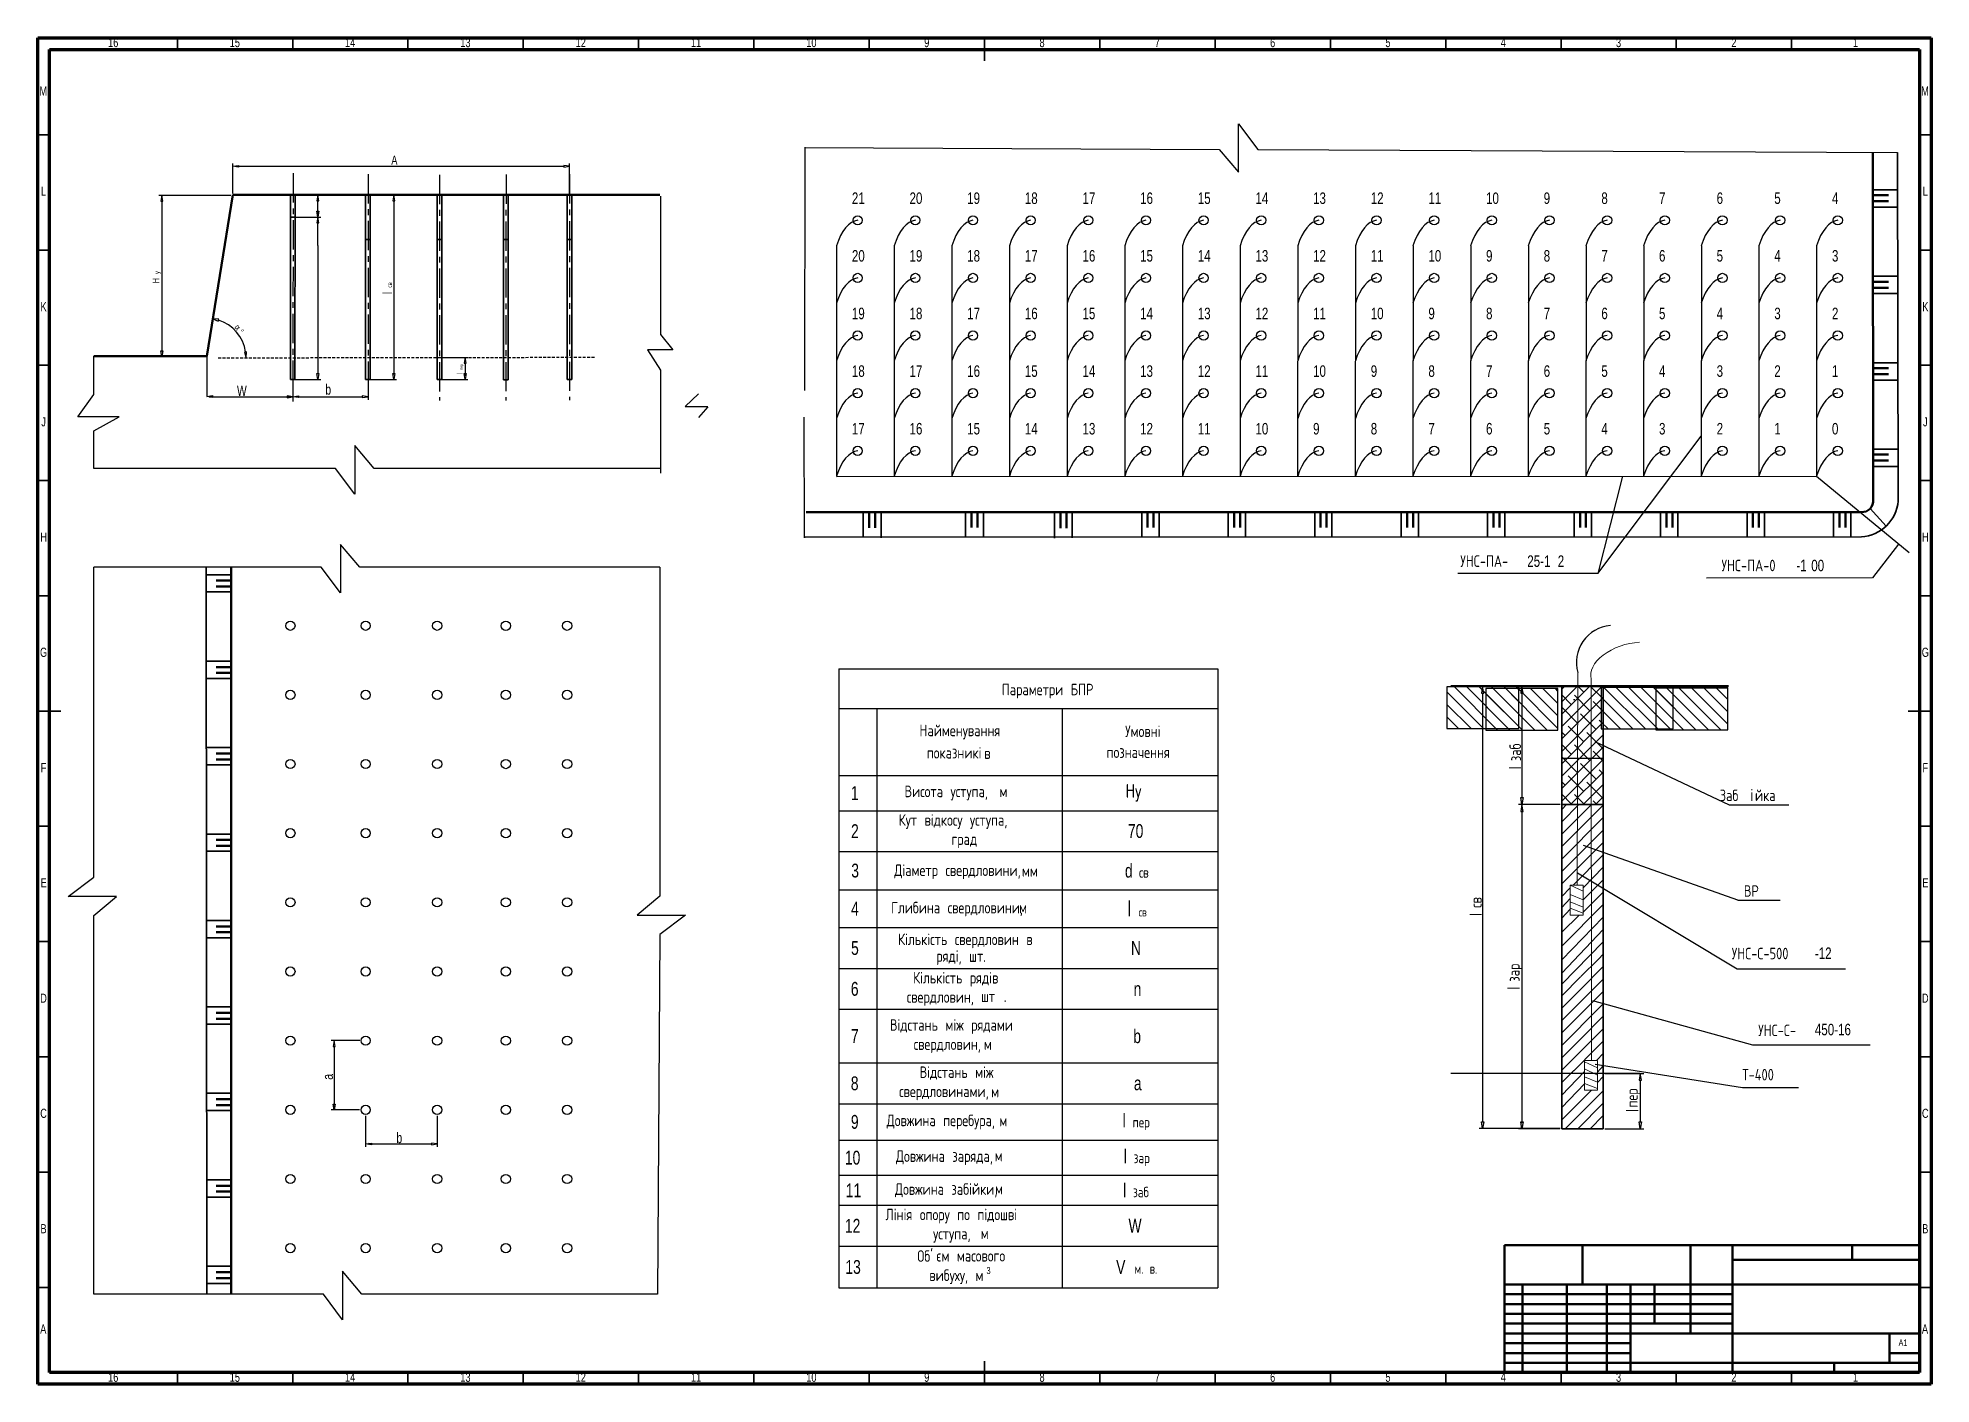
# Model space of a CAD drawing. Header units: millimetres. Extents: x 15 to 836, y 5 to 589.
import ezdxf

# ---------------------------------------------------------------- set-up
doc = ezdxf.new("R2010")
doc.units = ezdxf.units.MM
doc.linetypes.add('CENTERX2', pattern=[20.32, 12.7, -2.54, 2.54, -2.54])
doc.linetypes.add('HIDDEN', pattern=[1.905, 1.27, -0.635])
doc.layers.add('FORMAT', color=7, linetype='Continuous')
doc.layers.add('SLD-0', color=179, linetype='Continuous')
doc.styles.add('SLDTEXTSTYLE0', font='TXT', dxfattribs={"width": 0.75, "bigfont": 'bigfont'})
doc.styles.add('SLDTEXTSTYLE1', font='TXT', dxfattribs={"width": 0.75})
doc.styles.add('SLDTEXTSTYLE2', font='TXT', dxfattribs={"width": 0.7, "bigfont": 'bigfont'})
pattern_1 = [(135, (273.165, 11.5516), (-2.694077, -2.694077), [])]
pattern_2 = [(45, (273.1648, 11.5516), (-2.245064, 2.245064), [])]

msp = doc.modelspace()

# ---------------------------------------------------------------- texts
at = {"layer": 'FORMAT', "color": 7, "linetype": 'Continuous', "lineweight": 0, "style": 'SLDTEXTSTYLE1'}
for s, insert, char_height, attachment_point in [('16', (47.67, 588.98), 3.969, 2), ('15', (100.42, 588.98), 3.969, 2), ('14', (150.42, 588.98), 3.969, 2), ('13', (200.42, 588.98), 3.969, 2), ('12', (250.42, 588.98), 3.969, 2), ('11', (300.42, 588.98), 3.969, 2), ('10', (350.42, 588.98), 3.969, 2), ('9', (400.46, 588.98), 3.97, 2), ('8', (450.46, 588.98), 3.97, 2), ('7', (500.46, 588.98), 3.97, 2), ('6', (550.46, 588.98), 3.97, 2), ('5', (600.46, 588.98), 3.97, 2), ('4', (650.46, 588.98), 3.97, 2), ('3', (700.46, 588.98), 3.97, 2), ('2', (750.46, 588.98), 3.97, 2), ('1', (803.21, 588.98), 3.97, 2), ('M', (17.36, 567.98), 3.97, 2), ('M', (833.36, 567.98), 3.97, 2), ('L', (17.45, 524.48), 3.97, 2), ('L', (833.45, 524.48), 3.97, 2), ('K', (17.49, 474.42), 3.97, 2), ('K', (833.49, 474.42), 3.97, 2), ('J', (17.47, 424.48), 3.97, 2), ('J', (833.47, 424.48), 3.97, 2), ('H', (17.49, 374.42), 3.97, 2), ('H', (833.49, 374.42), 3.97, 2), ('G', (17.49, 324.48), 3.97, 2), ('G', (833.49, 324.48), 3.97, 2), ('F', (17.46, 274.42), 3.97, 2), ('F', (833.46, 274.42), 3.97, 2), ('E', (17.51, 224.48), 3.97, 2), ('E', (833.51, 224.48), 3.97, 2), ('D', (17.45, 174.42), 3.97, 2), ('D', (833.45, 174.42), 3.97, 2), ('C', (17.46, 124.48), 3.97, 2), ('C', (833.46, 124.48), 3.97, 2), ('B', (17.47, 74.42), 3.97, 2), ('B', (833.47, 74.42), 3.97, 2), ('A', (17.34, 30.92), 3.97, 2), ('A', (833.34, 30.92), 3.97, 2), ('A1', (821.87, 24.41), 2.91, 1), ('16', (47.67, 9.98), 3.969, 2), ('15', (100.42, 9.98), 3.969, 2), ('14', (150.42, 9.98), 3.969, 2), ('13', (200.42, 9.98), 3.969, 2), ('12', (250.42, 9.98), 3.969, 2), ('11', (300.42, 9.98), 3.969, 2), ('10', (350.42, 9.98), 3.969, 2), ('9', (400.46, 9.98), 3.97, 2), ('8', (450.46, 9.98), 3.97, 2), ('7', (500.46, 9.98), 3.97, 2), ('6', (550.46, 9.98), 3.97, 2), ('5', (600.46, 9.98), 3.97, 2), ('4', (650.46, 9.98), 3.97, 2), ('3', (700.46, 9.98), 3.97, 2), ('2', (750.46, 9.98), 3.97, 2), ('1', (803.21, 9.98), 3.97, 2)]:
    msp.add_mtext(s, dxfattribs=dict(at, insert=insert, char_height=char_height, attachment_point=attachment_point))
at = {"layer": 'FORMAT', "attachment_point": 1}
for s, insert, char_height, style in [('A', (168.26, 537.97), 4, 'SLDTEXTSTYLE1'), ('21', (367.99, 521.98), 5, 'SLDTEXTSTYLE1'), ('20', (392.99, 521.98), 5, 'SLDTEXTSTYLE1'), ('19', (417.99, 521.98), 5, 'SLDTEXTSTYLE1'), ('18', (442.99, 521.98), 5, 'SLDTEXTSTYLE1'), ('17', (467.99, 521.98), 5, 'SLDTEXTSTYLE1'), ('16', (492.99, 521.98), 5, 'SLDTEXTSTYLE1'), ('15', (517.99, 521.98), 5, 'SLDTEXTSTYLE1'), ('14', (542.99, 521.98), 5, 'SLDTEXTSTYLE1'), ('13', (567.99, 521.98), 5, 'SLDTEXTSTYLE1'), ('12', (592.99, 521.98), 5, 'SLDTEXTSTYLE1'), ('11', (617.99, 521.98), 5, 'SLDTEXTSTYLE1'), ('10', (642.99, 521.98), 5, 'SLDTEXTSTYLE1'), ('9', (667.99, 521.98), 5, 'SLDTEXTSTYLE1'), ('8', (692.99, 521.98), 5, 'SLDTEXTSTYLE1'), ('7', (717.99, 521.98), 5, 'SLDTEXTSTYLE1'), ('6', (742.99, 521.98), 5, 'SLDTEXTSTYLE1'), ('5', (767.99, 521.98), 5, 'SLDTEXTSTYLE1'), ('4', (792.99, 521.98), 5, 'SLDTEXTSTYLE1'), ('20', (367.99, 496.98), 5, 'SLDTEXTSTYLE1'), ('19', (392.99, 496.98), 5, 'SLDTEXTSTYLE1'), ('18', (417.99, 496.98), 5, 'SLDTEXTSTYLE1'), ('17', (442.99, 496.98), 5, 'SLDTEXTSTYLE1'), ('16', (467.99, 496.98), 5, 'SLDTEXTSTYLE1'), ('15', (492.99, 496.98), 5, 'SLDTEXTSTYLE1'), ('14', (517.99, 496.98), 5, 'SLDTEXTSTYLE1'), ('13', (542.99, 496.98), 5, 'SLDTEXTSTYLE1'), ('12', (567.99, 496.98), 5, 'SLDTEXTSTYLE1'), ('11', (592.99, 496.98), 5, 'SLDTEXTSTYLE1'), ('10', (617.99, 496.98), 5, 'SLDTEXTSTYLE1'), ('9', (642.99, 496.98), 5, 'SLDTEXTSTYLE1'), ('8', (667.99, 496.98), 5, 'SLDTEXTSTYLE1'), ('7', (692.99, 496.98), 5, 'SLDTEXTSTYLE1'), ('6', (717.99, 496.98), 5, 'SLDTEXTSTYLE1'), ('5', (742.99, 496.98), 5, 'SLDTEXTSTYLE1'), ('4', (767.99, 496.98), 5, 'SLDTEXTSTYLE1'), ('3', (792.99, 496.98), 5, 'SLDTEXTSTYLE1'), ('19', (367.99, 471.98), 5, 'SLDTEXTSTYLE1'), ('18', (392.99, 471.98), 5, 'SLDTEXTSTYLE1'), ('17', (417.99, 471.98), 5, 'SLDTEXTSTYLE1'), ('16', (442.99, 471.98), 5, 'SLDTEXTSTYLE1'), ('15', (467.99, 471.98), 5, 'SLDTEXTSTYLE1'), ('14', (492.99, 471.98), 5, 'SLDTEXTSTYLE1'), ('13', (517.99, 471.98), 5, 'SLDTEXTSTYLE1'), ('12', (542.99, 471.98), 5, 'SLDTEXTSTYLE1'), ('11', (567.99, 471.98), 5, 'SLDTEXTSTYLE1'), ('10', (592.99, 471.98), 5, 'SLDTEXTSTYLE1'), ('9', (617.99, 471.98), 5, 'SLDTEXTSTYLE1'), ('8', (642.99, 471.98), 5, 'SLDTEXTSTYLE1'), ('7', (667.99, 471.98), 5, 'SLDTEXTSTYLE1'), ('6', (692.99, 471.98), 5, 'SLDTEXTSTYLE1'), ('5', (717.99, 471.98), 5, 'SLDTEXTSTYLE1'), ('4', (742.99, 471.98), 5, 'SLDTEXTSTYLE1'), ('3', (767.99, 471.98), 5, 'SLDTEXTSTYLE1'), ('2', (792.99, 471.98), 5, 'SLDTEXTSTYLE1'), ('18', (367.99, 446.98), 5, 'SLDTEXTSTYLE1'), ('17', (392.99, 446.98), 5, 'SLDTEXTSTYLE1'), ('16', (417.99, 446.98), 5, 'SLDTEXTSTYLE1'), ('15', (442.99, 446.98), 5, 'SLDTEXTSTYLE1'), ('14', (467.99, 446.98), 5, 'SLDTEXTSTYLE1'), ('13', (492.99, 446.98), 5, 'SLDTEXTSTYLE1'), ('12', (517.99, 446.98), 5, 'SLDTEXTSTYLE1'), ('11', (542.99, 446.98), 5, 'SLDTEXTSTYLE1'), ('10', (567.99, 446.98), 5, 'SLDTEXTSTYLE1'), ('9', (592.99, 446.98), 5, 'SLDTEXTSTYLE1'), ('8', (617.99, 446.98), 5, 'SLDTEXTSTYLE1'), ('7', (642.99, 446.98), 5, 'SLDTEXTSTYLE1'), ('6', (667.99, 446.98), 5, 'SLDTEXTSTYLE1'), ('5', (692.99, 446.98), 5, 'SLDTEXTSTYLE1'), ('4', (717.99, 446.98), 5, 'SLDTEXTSTYLE1'), ('3', (742.99, 446.98), 5, 'SLDTEXTSTYLE1'), ('2', (767.99, 446.98), 5, 'SLDTEXTSTYLE1'), ('1', (792.99, 446.98), 5, 'SLDTEXTSTYLE1'), ('W', (101.32, 438.22), 4.5, 'SLDTEXTSTYLE1'), ('b', (139.64, 438.74), 4.5, 'SLDTEXTSTYLE1'), ('17', (367.99, 421.98), 5, 'SLDTEXTSTYLE1'), ('16', (392.99, 421.98), 5, 'SLDTEXTSTYLE1'), ('15', (417.99, 421.98), 5, 'SLDTEXTSTYLE1'), ('14', (442.99, 421.98), 5, 'SLDTEXTSTYLE1'), ('13', (467.99, 421.98), 5, 'SLDTEXTSTYLE1'), ('12', (492.99, 421.98), 5, 'SLDTEXTSTYLE1'), ('11', (517.99, 421.98), 5, 'SLDTEXTSTYLE1'), ('10', (542.99, 421.98), 5, 'SLDTEXTSTYLE1'), ('9', (567.99, 421.98), 5, 'SLDTEXTSTYLE1'), ('8', (592.99, 421.98), 5, 'SLDTEXTSTYLE1'), ('7', (617.99, 421.98), 5, 'SLDTEXTSTYLE1'), ('6', (642.99, 421.98), 5, 'SLDTEXTSTYLE1'), ('5', (667.99, 421.98), 5, 'SLDTEXTSTYLE1'), ('4', (692.99, 421.98), 5, 'SLDTEXTSTYLE1'), ('3', (717.99, 421.98), 5, 'SLDTEXTSTYLE1'), ('2', (742.99, 421.98), 5, 'SLDTEXTSTYLE1'), ('1', (767.99, 421.98), 5, 'SLDTEXTSTYLE1'), ('0', (792.99, 421.98), 5, 'SLDTEXTSTYLE1'), ('УНС-ПА-', (631.84, 364.53), 5, 'SLDTEXTSTYLE0'), ('25-1', (660.87, 364.53), 5, 'SLDTEXTSTYLE1'), ('2', (674.08, 364.53), 5, 'SLDTEXTSTYLE1'), ('УНС-ПА-0', (745.1, 362.64), 5, 'SLDTEXTSTYLE0'), ('-1', (777.58, 362.64), 5, 'SLDTEXTSTYLE1'), ('00', (784.02, 362.64), 5, 'SLDTEXTSTYLE1'), ('Параметри БПР', (432.98, 308.84), 5, 'SLDTEXTSTYLE0'), ('Найменування', (397.29, 291.06), 5, 'SLDTEXTSTYLE0'), ('Умовнi', (486.49, 290.73), 5, 'SLDTEXTSTYLE0'), ('показникi', (400.45, 281.4), 5, 'SLDTEXTSTYLE0'), ('позначення', (478.44, 281.64), 5, 'SLDTEXTSTYLE0'), ('1', (367.55, 264.4), 6, 'SLDTEXTSTYLE1'), ('Висота уступа,', (390.82, 264.64), 5, 'SLDTEXTSTYLE0'), ('м', (431.99, 264.64), 5, 'SLDTEXTSTYLE0'), ('Ну', (486.67, 265.35), 6, 'SLDTEXTSTYLE0'), ('Заб', (744.33, 262.93), 5, 'SLDTEXTSTYLE0'), ('i', (757.71, 262.93), 5, 'SLDTEXTSTYLE1'), ('йка', (759.6, 262.93), 5, 'SLDTEXTSTYLE0'), ('2', (367.62, 247.89), 6, 'SLDTEXTSTYLE1'), ('Кут вiдкосу уступа,', (388.3, 252.25), 5, 'SLDTEXTSTYLE0'), ('70', (487.7, 247.95), 6, 'SLDTEXTSTYLE1'), ('град', (411.16, 243.92), 5, 'SLDTEXTSTYLE0'), ('3', (367.73, 230.8), 6, 'SLDTEXTSTYLE1'), ('Дiаметр свердловини,', (386.34, 230.44), 5, 'SLDTEXTSTYLE0'), ('d', (486.4, 230.74), 6, 'SLDTEXTSTYLE1'), ('мм', (441.74, 230.15), 5, 'SLDTEXTSTYLE0'), ('св', (492.5, 229.24), 4.5, 'SLDTEXTSTYLE0'), ('4', (367.62, 214.25), 6, 'SLDTEXTSTYLE1'), ('Глибина свердловини,', (385.03, 214.22), 5, 'SLDTEXTSTYLE0'), ('l', (487.58, 214.56), 6.67, 'SLDTEXTSTYLE1'), ('ВР', (754.79, 221.42), 5, 'SLDTEXTSTYLE0'), ('м', (440.49, 214.26), 5, 'SLDTEXTSTYLE0'), ('св', (492.34, 211.65), 3.749, 'SLDTEXTSTYLE0'), ('5', (367.64, 197.22), 6, 'SLDTEXTSTYLE1'), ('Кількість свердловин в', (388.03, 200.47), 5, 'SLDTEXTSTYLE0'), ('N', (489, 197.21), 6, 'SLDTEXTSTYLE1'), ('ряді, шт.', (404.61, 193.19), 5, 'SLDTEXTSTYLE0'), ('УНС-С-500', (749.54, 194.31), 5, 'SLDTEXTSTYLE0'), ('-12', (785.58, 194.43), 5, 'SLDTEXTSTYLE1'), ('Кiлькiсть рядiв', (394.56, 183.8), 5, 'SLDTEXTSTYLE0'), ('6', (367.53, 179.49), 6, 'SLDTEXTSTYLE1'), ('свердловин,', (391.78, 175.47), 5, 'SLDTEXTSTYLE0'), ('шт', (423.98, 175.73), 5, 'SLDTEXTSTYLE0'), ('n', (490.15, 179.44), 6, 'SLDTEXTSTYLE1'), ('.', (433.75, 175.73), 5, 'SLDTEXTSTYLE1'), ('7', (367.6, 159.01), 6, 'SLDTEXTSTYLE1'), ('Вiдстань мiж рядами', (384.48, 163.32), 5, 'SLDTEXTSTYLE0'), ('b', (490.03, 158.94), 6, 'SLDTEXTSTYLE1'), ('УНС-С-', (761.02, 160.95), 5, 'SLDTEXTSTYLE0'), ('450-16', (785.59, 161.34), 5, 'SLDTEXTSTYLE1'), ('свердловин,', (394.78, 154.98), 5, 'SLDTEXTSTYLE0'), ('м', (425.25, 154.98), 5, 'SLDTEXTSTYLE0'), ('Вiдстань мiж', (397.38, 142.83), 5, 'SLDTEXTSTYLE0'), ('Т-400', (754.08, 141.74), 5, 'SLDTEXTSTYLE0'), ('8', (367.53, 138.52), 6, 'SLDTEXTSTYLE1'), ('свердловинами,', (388.48, 134.5), 5, 'SLDTEXTSTYLE0'), ('м', (428.36, 134.37), 5, 'SLDTEXTSTYLE0'), ('a', (490.27, 138.51), 6, 'SLDTEXTSTYLE1'), ('9', (367.56, 121.79), 6, 'SLDTEXTSTYLE1'), ('Довжина перебура,', (383.06, 121.91), 5, 'SLDTEXTSTYLE0'), ('м', (431.94, 121.78), 5, 'SLDTEXTSTYLE0'), ('l', (485.41, 122.37), 6, 'SLDTEXTSTYLE1'), ('пер', (489.69, 120.87), 4.5, 'SLDTEXTSTYLE0'), ('b', (170.48, 114.09), 4.5, 'SLDTEXTSTYLE1'), ('l', (485.87, 106.84), 6, 'SLDTEXTSTYLE1'), ('10', (364.96, 106.26), 6, 'SLDTEXTSTYLE1'), ('Довжина заряда,', (387.07, 106.41), 5, 'SLDTEXTSTYLE0'), ('м', (429.92, 106.67), 5, 'SLDTEXTSTYLE0'), ('зар', (490.16, 105.35), 4.5, 'SLDTEXTSTYLE0'), ('11', (365.34, 92.09), 6, 'SLDTEXTSTYLE1'), ('Довжина забiйки,', (386.66, 92.11), 5, 'SLDTEXTSTYLE0'), ('м', (430.07, 92.25), 5, 'SLDTEXTSTYLE0'), ('l', (485.61, 92.06), 6, 'SLDTEXTSTYLE1'), ('заб', (489.89, 90.57), 4.5, 'SLDTEXTSTYLE0'), ('12', (364.98, 76.71), 6, 'SLDTEXTSTYLE1'), ('Лiнiя опору по пiдошвi', (382.57, 81.11), 5, 'SLDTEXTSTYLE0'), ('W', (487.94, 76.77), 6, 'SLDTEXTSTYLE1'), ('уступа,', (403.22, 72.78), 5, 'SLDTEXTSTYLE0'), ('м', (423.86, 72.91), 5, 'SLDTEXTSTYLE0'), ('13', (365.17, 58.84), 6, 'SLDTEXTSTYLE1'), ("Об'", (396.35, 63.06), 5, 'SLDTEXTSTYLE0'), ('єм масового', (404.54, 63.19), 5, 'SLDTEXTSTYLE0'), ('V', (482.59, 58.85), 6, 'SLDTEXTSTYLE1'), ('вибуху, м', (401.57, 54.74), 5, 'SLDTEXTSTYLE0'), ('3', (426.33, 55.78), 3, 'SLDTEXTSTYLE1'), ('м. в.', (490.56, 57.36), 4.5, 'SLDTEXTSTYLE2')]:
    msp.add_mtext(s, dxfattribs=dict(at, insert=insert, char_height=char_height, style=style))
at = {"layer": 'FORMAT', "color": 7, "attachment_point": 1, "rotation": 90}
for s, insert, char_height, style in [('у', (65.26, 486.55), 2.5, 'SLDTEXTSTYLE0'), ('Н', (64.76, 482.56), 3, 'SLDTEXTSTYLE0'), ('l', (164.53, 477.87), 4, 'SLDTEXTSTYLE1'), ('св', (166.52, 480.72), 2, 'SLDTEXTSTYLE0'), ('l', (196.75, 443.23), 2.5, 'SLDTEXTSTYLE1'), ('пер', (198, 445.02), 1.25, 'SLDTEXTSTYLE0'), ('заб', (653.17, 275.27), 5, 'SLDTEXTSTYLE0'), ('l', (653.17, 271.85), 5, 'SLDTEXTSTYLE1'), ('св', (636.11, 211.58), 5, 'SLDTEXTSTYLE0'), ('l', (636.11, 208.15), 5, 'SLDTEXTSTYLE1'), ('зар', (652.56, 179.6), 5, 'SLDTEXTSTYLE0'), ('l', (652.56, 176.18), 5, 'SLDTEXTSTYLE1'), ('пер', (703.75, 124.98), 5, 'SLDTEXTSTYLE0'), ('l', (703.99, 123.19), 5, 'SLDTEXTSTYLE1')]:
    msp.add_mtext(s, dxfattribs=dict(at, insert=insert, char_height=char_height, style=style))
at = {"layer": 'FORMAT', "attachment_point": 1}
for s, insert, char_height, rotation, style in [('α', (102.2, 465.3), 2.92, 310.49269, 'SLDTEXTSTYLE0'), ('°', (103.68, 462.93), 2.5, 310.49269, 'SLDTEXTSTYLE1'), ('a', (138.45, 137.06), 4.5, 90, 'SLDTEXTSTYLE1')]:
    msp.add_mtext(s, dxfattribs=dict(at, insert=insert, char_height=char_height, rotation=rotation, style=style))
at = {"layer": 'FORMAT', "color": 7, "insert": (425.4, 281.23), "char_height": 5, "attachment_point": 1, "style": 'SLDTEXTSTYLE0'}
msp.add_mtext('в', dxfattribs=at)

# ---------------------------------------------------------------- blocks, each defined once
blk = doc.blocks.new('CGBTY')
at = {"layer": 'SLD-0', "lineweight": 25}
for p, q in [((1856.58, 552.32), (1866.35, 552.31)), ((1862.39, 557.78), (1856.6, 552.32)), ((1866.33, 552.22), (1862.32, 547.51))]:
    blk.add_line(p, q, dxfattribs=at)
blk = doc.blocks.new('SDFHYT')
at = {"layer": 'SLD-0', "lineweight": 25}
for centre in [(1839.23, 458.24), (1839.23, 428.24), (1839.23, 398.24), (1839.23, 368.24), (1839.23, 338.24), (1839.23, 308.24), (1839.23, 278.24), (1839.23, 248.24), (1839.23, 218.24), (1839.23, 188.24)]:
    blk.add_circle(centre, 2, dxfattribs=at)

# ---------------------------------------------------------------- hatches: boundary and pattern name
at = {"layer": 'FORMAT', "linetype": 'Continuous'}
h = msp.add_hatch(dxfattribs=at)
h.set_pattern_fill('ANSI31', color=179, style=0)
h.paths.add_polyline_path([(99.51, 533.31), (102.01, 533.72), (102.01, 532.89)], flags=0)
h = msp.add_hatch(dxfattribs=at)
h.set_pattern_fill('ANSI31', color=179, style=0)
h.paths.add_polyline_path([(245.52, 533.31), (243.02, 533.72), (243.02, 532.89)], flags=0)
h = msp.add_hatch(dxfattribs=at)
h.set_pattern_fill('ANSI31', color=179, style=0)
h.paths.add_polyline_path([(68.73, 520.7), (68.32, 518.2), (69.15, 518.2)], flags=0)
h = msp.add_hatch(dxfattribs=at)
h.set_pattern_fill('ANSI31', color=179, style=0)
h.paths.add_polyline_path([(136.41, 520.87), (135.99, 518.37), (136.82, 518.37)], flags=0)
h = msp.add_hatch(dxfattribs=at)
h.set_pattern_fill('ANSI31', color=179, style=0)
h.paths.add_polyline_path([(169.34, 520.89), (168.92, 518.39), (169.75, 518.39)], flags=0)
h = msp.add_hatch(dxfattribs=at)
h.set_pattern_fill('ANSI31', color=179, style=0)
h.paths.add_polyline_path([(136.41, 511.3), (135.99, 513.8), (136.82, 513.8)], flags=0)
h = msp.add_hatch(dxfattribs=at)
h.set_pattern_fill('ANSI31', color=179, style=0)
h.paths.add_polyline_path([(136.41, 511.3), (135.99, 508.8), (136.82, 508.8)], flags=0)
h = msp.add_hatch(dxfattribs=at)
h.set_pattern_fill('ANSI31', color=179, style=0)
h.paths.add_polyline_path([(90.88, 467.13), (93.22, 466.15), (93.41, 466.96)], flags=0)
h = msp.add_hatch(dxfattribs=at)
h.set_pattern_fill('ANSI31', color=179, style=0)
h.paths.add_polyline_path([(68.73, 450.76), (68.32, 453.26), (69.15, 453.26)], flags=0)
h = msp.add_hatch(dxfattribs=at)
h.set_pattern_fill('ANSI31', color=179, style=0)
h.paths.add_polyline_path([(105.26, 450.29), (105.49, 452.81), (104.66, 452.75)], flags=0)
h = msp.add_hatch(dxfattribs=at)
h.set_pattern_fill('ANSI31', color=179, style=0)
h.paths.add_polyline_path([(136.45, 440.89), (136.03, 443.39), (136.87, 443.39)], flags=0)
h = msp.add_hatch(dxfattribs=at)
h.set_pattern_fill('ANSI31', color=179, style=0)
h.paths.add_polyline_path([(169.34, 440.88), (168.92, 443.38), (169.75, 443.38)], flags=0)
h = msp.add_hatch(dxfattribs=at)
h.set_pattern_fill('ANSI31', color=179, style=0)
h.paths.add_polyline_path([(200.24, 450.39), (199.82, 447.89), (200.66, 447.89)], flags=0)
h = msp.add_hatch(dxfattribs=at)
h.set_pattern_fill('ANSI31', color=179, style=0)
h.paths.add_polyline_path([(200.24, 440.89), (199.82, 443.39), (200.66, 443.39)], flags=0)
h = msp.add_hatch(dxfattribs=at)
h.set_pattern_fill('ANSI31', color=179, style=0)
h.paths.add_polyline_path([(88.27, 433.4), (90.77, 433.82), (90.77, 432.98)], flags=0)
h = msp.add_hatch(dxfattribs=at)
h.set_pattern_fill('ANSI31', color=179, style=0)
h.paths.add_polyline_path([(125.56, 433.28), (123.06, 433.69), (123.06, 432.86)], flags=0)
h = msp.add_hatch(dxfattribs=at)
h.set_pattern_fill('ANSI31', color=179, style=0)
h.paths.add_polyline_path([(125.57, 433.38), (128.07, 433.8), (128.07, 432.96)], flags=0)
h = msp.add_hatch(dxfattribs=at)
h.set_pattern_fill('ANSI31', color=179, style=0)
h.paths.add_polyline_path([(158.17, 433.38), (155.67, 433.8), (155.67, 432.96)], flags=0)
h = msp.add_hatch(dxfattribs=at)
h.set_pattern_fill('ANSI31', color=0, scale=1.2, angle=90, style=0)
h.set_pattern_definition(pattern_1)
h.paths.add_polyline_path([(626.02, 289.44), (657.22, 289.44), (657.22, 307.44), (626.02, 307.44), (626.02, 303.63)], flags=0)
h = msp.add_hatch(dxfattribs=at)
h.set_pattern_fill('ANSI31', color=0, scale=1.2, angle=90, style=0)
h.set_pattern_definition(pattern_1)
h.paths.add_polyline_path([(642.95, 288.73), (674.15, 288.73), (674.15, 306.73), (642.95, 306.73), (642.95, 302.93)], flags=0)
h = msp.add_hatch(dxfattribs=at)
h.set_pattern_fill('ANSI31', color=179, style=0)
h.set_pattern_definition(pattern_2)
h.paths.add_polyline_path([(658.54, 307.79), (658.04, 304.79), (659.04, 304.79)], flags=0)
h = msp.add_hatch(dxfattribs=at)
h.set_pattern_fill('AR-SAND', color=179, scale=1.2, style=0)
h.set_pattern_definition([(37.5, (273.165, 11.55), (-1.92, 58.7296), [0, -46.3296, 0, -51.816, 0, -49.53]), (7.5, (273.165, 11.55), (53.943, 86.019), [0, -24.9936, 0, -41.7576, 0, -16.002]), (327.5, (235.674, 11.55), (94.919, 0.1725), [0, -15.24, 0, -54.864, 0, -71.628]), (317.5, (235.674, 11.55), (91.627, 26.752), [0, -7.62, 0, -35.9664, 0, -41.148])])
h.paths.add_polyline_path([(675.81, 307.82), (675.81, 276.62), (693.81, 276.62), (693.81, 307.82), (690.01, 307.82)], flags=0)
h = msp.add_hatch(dxfattribs=at)
h.set_pattern_fill('ANSI38', color=0, scale=1.2, style=0)
h.set_pattern_definition([(45, (273.165, 11.5516), (-2.694077, 2.694077), []), (135, (273.165, 11.5516), (-8.08223, 2.694077), [9.525, -5.715])])
h.paths.add_polyline_path([(675.81, 307.82), (675.81, 256.4), (693.81, 256.4), (693.81, 307.82), (690.01, 307.82)], flags=0)
h = msp.add_hatch(dxfattribs=at)
h.set_pattern_fill('ANSI31', color=0, scale=1.2, angle=90, style=0)
h.set_pattern_definition(pattern_1)
h.paths.add_polyline_path([(692.96, 289.25), (724.16, 289.25), (724.16, 307.25), (692.96, 307.25), (692.96, 303.45)], flags=0)
h = msp.add_hatch(dxfattribs=at)
h.set_pattern_fill('ANSI31', color=0, scale=1.2, angle=90, style=0)
h.set_pattern_definition(pattern_1)
h.paths.add_polyline_path([(716.6, 288.9), (747.8, 288.9), (747.8, 306.9), (716.6, 306.9), (716.6, 303.09)], flags=0)
h = msp.add_hatch(dxfattribs=at)
h.set_pattern_fill('ANSI31', color=179, style=0)
h.paths.add_polyline_path([(368.31, 296.14), (367.81, 293.14), (368.81, 293.14)], flags=0)
h = msp.add_hatch(dxfattribs=at)
h.set_pattern_fill('ANSI31', color=179, style=0)
h.set_pattern_definition(pattern_2)
h.paths.add_polyline_path([(658.54, 256.47), (658.04, 259.47), (659.04, 259.47)], flags=0)
h = msp.add_hatch(dxfattribs=at)
h.set_pattern_fill('ANSI31', color=179, style=0)
h.set_pattern_definition(pattern_2)
h.paths.add_polyline_path([(658.54, 256.49), (658.04, 253.49), (659.04, 253.49)], flags=0)
h = msp.add_hatch(dxfattribs=at)
h.set_pattern_fill('ANSI31', color=179, style=0)
h.paths.add_polyline_path([(143.47, 154.03), (143.05, 151.53), (143.89, 151.53)], flags=0)
h = msp.add_hatch(dxfattribs=at)
h.set_pattern_fill('ANSI31', color=179, style=0)
h.set_pattern_definition(pattern_2)
h.paths.add_polyline_path([(710.39, 136.83), (709.89, 139.83), (709.39, 136.83)], flags=0)
h = msp.add_hatch(dxfattribs=at)
h.set_pattern_fill('ANSI31', color=179, style=0)
h.paths.add_polyline_path([(143.47, 124.01), (143.05, 126.51), (143.89, 126.51)], flags=0)
h = msp.add_hatch(dxfattribs=at)
h.set_pattern_fill('ANSI31', color=179, style=0)
h.set_pattern_definition(pattern_2)
h.paths.add_polyline_path([(658.54, 115.82), (658.04, 118.82), (659.04, 118.82)], flags=0)
h = msp.add_hatch(dxfattribs=at)
h.set_pattern_fill('ANSI31', color=179, style=0)
h.set_pattern_definition(pattern_2)
h.paths.add_polyline_path([(709.89, 115.79), (709.39, 118.79), (710.39, 118.79)], flags=0)
h = msp.add_hatch(dxfattribs=at)
h.set_pattern_fill('ANSI31', color=179, style=0)
h.paths.add_polyline_path([(157.14, 109.18), (159.64, 109.6), (159.64, 108.76)], flags=0)
h = msp.add_hatch(dxfattribs=at)
h.set_pattern_fill('ANSI31', color=179, style=0)
h.paths.add_polyline_path([(188.14, 109.18), (185.64, 109.6), (185.64, 108.76)], flags=0)
h = msp.add_hatch(dxfattribs=at)
h.set_pattern_fill('ANSI31', color=179, style=0)
h.paths.add_polyline_path([(368.31, 104.3), (367.81, 107.3), (368.81, 107.3)], flags=0)

# ---------------------------------------------------------------- linework, layer by layer
at = {"layer": 'FORMAT', "color": 7, "linetype": 'Continuous', "lineweight": 70}
for p, q in [((15, 5), (15, 589)), ((15, 589), (836, 589)), ((20, 10), (20, 584)), ((20, 584), (831, 584)), ((831, 584), (831, 10)), ((836, 589), (836, 5)), ((831, 10), (20, 10)), ((836, 5), (15, 5))]:
    msp.add_line(p, q, dxfattribs=at)
at = {"layer": 'FORMAT', "color": 7, "linetype": 'Continuous', "lineweight": 35}
for p, q in [((75.5, 584), (75.5, 589)), ((125.5, 584), (125.5, 589)), ((175.5, 584), (175.5, 589)), ((225.5, 584), (225.5, 589)), ((275.5, 584), (275.5, 589)), ((325.5, 584), (325.5, 589)), ((375.5, 584), (375.5, 589)), ((425.5, 589), (425.5, 579)), ((425.5, 584), (425.5, 589)), ((475.5, 584), (475.5, 589)), ((525.5, 584), (525.5, 589)), ((575.5, 584), (575.5, 589)), ((625.5, 584), (625.5, 589)), ((675.5, 584), (675.5, 589)), ((725.5, 584), (725.5, 589)), ((775.5, 584), (775.5, 589)), ((20, 547), (15, 547)), ((831, 547), (836, 547)), ((20, 497), (15, 497)), ((831, 497), (836, 497)), ((20, 447), (15, 447)), ((831, 447), (836, 447)), ((20, 397), (15, 397)), ((831, 397), (836, 397)), ((20, 347), (15, 347)), ((831, 347), (836, 347)), ((15, 297), (25, 297)), ((20, 297), (15, 297)), ((836, 297), (826, 297)), ((831, 297), (836, 297)), ((20, 247), (15, 247)), ((831, 247), (836, 247)), ((20, 197), (15, 197)), ((831, 197), (836, 197)), ((20, 147), (15, 147)), ((831, 147), (836, 147)), ((20, 97), (15, 97)), ((831, 97), (836, 97)), ((20, 47), (15, 47)), ((831, 47), (836, 47)), ((75.5, 10), (75.5, 5)), ((125.5, 10), (125.5, 5)), ((175.5, 10), (175.5, 5)), ((225.5, 10), (225.5, 5)), ((275.5, 10), (275.5, 5)), ((325.5, 10), (325.5, 5)), ((375.5, 10), (375.5, 5)), ((425.5, 5), (425.5, 15)), ((425.5, 10), (425.5, 5)), ((475.5, 10), (475.5, 5)), ((525.5, 10), (525.5, 5)), ((575.5, 10), (575.5, 5)), ((625.5, 10), (625.5, 5)), ((675.5, 10), (675.5, 5)), ((725.5, 10), (725.5, 5)), ((775.5, 10), (775.5, 5))]:
    msp.add_line(p, q, dxfattribs=at)
at = {"layer": 'FORMAT', "lineweight": 25}
for p, q in [((535.66, 530.75), (535.66, 551.78)), ((535.67, 551.79), (544, 540.62)), ((99.51, 521.47), (99.51, 534.56)), ((245.52, 521.56), (245.52, 534.56)), ((347.55, 541.62), (347.43, 436.02)), ((347.49, 541.54), (527.33, 540.61)), ((527.33, 540.61), (535.66, 530.75)), ((543.99, 540.61), (821.4, 539.33)), ((102.01, 533.31), (243.02, 533.31)), ((98.72, 520.7), (67.48, 520.7)), ((68.73, 518.2), (68.73, 453.26)), ((127.14, 520.87), (137.71, 520.87)), ((136.41, 499.03), (136.41, 520.87)), ((158.84, 520.89), (170.59, 520.89)), ((169.34, 518.39), (169.34, 443.38)), ((285.05, 520.41), (285.05, 460.28)), ((126.28, 511.3), (137.7, 511.3)), ((136.45, 498.98), (136.45, 443.39)), ((361.35, 498.88), (361.3, 398.87)), ((386.35, 498.88), (386.3, 398.87)), ((411.35, 498.88), (411.3, 398.87)), ((436.35, 498.88), (436.3, 398.87)), ((461.35, 498.88), (461.3, 398.87)), ((486.35, 498.88), (486.3, 398.87)), ((511.35, 498.88), (511.3, 398.87)), ((536.35, 498.88), (536.3, 398.87)), ((561.35, 498.88), (561.3, 398.87)), ((586.35, 498.88), (586.3, 398.87)), ((611.35, 498.88), (611.3, 398.87)), ((636.35, 498.88), (636.3, 398.87)), ((661.35, 498.88), (661.3, 398.87)), ((686.35, 498.88), (686.3, 398.87)), ((711.35, 498.88), (711.3, 398.87)), ((736.35, 498.88), (736.3, 398.87)), ((761.35, 498.88), (761.3, 398.87)), ((786.35, 498.91), (786.33, 398.9)), ((285.05, 460.28), (290.31, 453.71)), ((290.31, 453.71), (279.35, 453.71)), ((279.35, 453.71), (285.05, 444.94)), ((39.32, 434.26), (39.32, 450.88)), ((87.47, 450.76), (67.48, 450.76)), ((189.74, 450.39), (201.49, 450.39)), ((200.24, 447.89), (200.24, 443.39)), ((285.05, 444.94), (285.05, 400.15)), ((126.21, 440.89), (137.7, 440.89)), ((158.8, 440.88), (170.59, 440.88)), ((189.74, 440.89), (201.49, 440.89)), ((32.3, 424.62), (39.32, 434.26)), ((89.32, 433.27), (125.59, 433.27)), ((50.28, 424.62), (32.3, 424.62)), ((39.32, 418.49), (50.28, 424.62)), ((347.21, 424.46), (347.36, 372.2)), ((39.32, 402.28), (39.32, 418.49)), ((160.77, 402.28), (152.44, 412.14)), ((152.44, 412.14), (152.44, 391.11)), ((691.41, 356.62), (736.25, 416.21)), ((144.11, 402.28), (39.32, 402.28)), ((152.44, 391.11), (144.11, 402.28)), ((284.69, 402.28), (160.77, 402.28)), ((361.29, 398.7), (786.34, 398.87)), ((702.14, 398.89), (691.4, 356.63)), ((786.3, 398.88), (826.46, 365.84)), ((154.57, 359.41), (146.24, 369.27)), ((146.24, 369.27), (146.24, 348.24)), ((821.86, 369.33), (810.61, 354.77)), ((137.91, 359.41), (39.32, 359.41)), ((39.32, 224.91), (39.32, 359.41)), ((146.24, 348.24), (137.91, 359.41)), ((284.69, 359.41), (154.57, 359.41)), ((284.69, 359.41), (284.69, 216.75)), ((691.4, 356.63), (630.7, 356.63)), ((810.61, 354.77), (738.59, 354.6)), ((362.33, 315.37), (526.64, 315.37)), ((362.33, 315.37), (362.33, 46.79)), ((526.64, 315.37), (526.64, 46.79)), ((675.05, 307.69), (639.97, 307.69)), ((641.47, 304.69), (641.47, 118.85)), ((675.14, 307.79), (657.04, 307.79)), ((658.54, 304.79), (658.54, 259.47)), ((362.33, 298.07), (526.64, 298.07)), ((378.76, 298.07), (378.76, 46.79)), ((459.19, 298.07), (459.19, 46.79)), ((690.22, 283.8), (748.43, 256.3)), ((362.33, 269.07), (526.64, 269.07)), ((675.06, 256.49), (657.04, 256.49)), ((675.14, 256.47), (657.04, 256.47)), ((675.81, 254.34), (677.88, 256.4)), ((675.81, 248.95), (683.27, 256.4)), ((675.81, 243.56), (688.65, 256.4)), ((675.81, 238.17), (693.81, 256.17)), ((748.43, 256.3), (774.35, 256.3)), ((362.33, 253.77), (526.64, 253.77)), ((658.54, 253.49), (658.54, 118.82)), ((675.81, 232.78), (693.81, 250.78)), ((675.81, 227.39), (693.81, 245.39)), ((675.81, 222.01), (693.81, 240.01)), ((752.14, 214.94), (685.18, 238.65)), ((362.33, 236.05), (526.64, 236.05)), ((680.81, 221.43), (693.81, 234.62)), ((28.15, 216.58), (39.32, 224.91)), ((682.58, 226.8), (751.88, 185.17)), ((685.1, 220.29), (693.81, 229.23)), ((685.1, 215.05), (693.81, 223.84)), ((49.17, 216.58), (28.15, 216.58)), ((39.32, 208.25), (49.17, 216.58)), ((284.69, 216.75), (274.83, 208.42)), ((362.33, 219.5), (526.64, 219.5)), ((675.82, 216.6), (679.42, 220.37)), ((675.82, 211.83), (679.43, 215.7)), ((685.1, 209.75), (693.81, 218.45)), ((752.14, 214.94), (770.54, 214.94)), ((39.29, 44.1), (39.32, 208.25)), ((274.83, 208.42), (295.86, 208.42)), ((295.86, 208.42), (284.69, 200.09)), ((675.8, 201.11), (683.36, 208.52)), ((675.8, 189.01), (693.74, 207.58)), ((675.81, 195.07), (693.81, 213.07)), ((675.82, 207.11), (679.42, 211)), ((284.69, 200.09), (283.71, 44.1)), ((362.33, 203.05), (526.64, 203.05)), ((675.84, 183.35), (693.81, 202.29)), ((675.92, 178.51), (693.81, 196.9)), ((684.08, 181.78), (691.69, 189.39)), ((691.69, 189.39), (693.81, 191.51)), ((362.33, 185.33), (526.64, 185.33)), ((675.81, 173.51), (684.02, 181.72)), ((684.08, 176.4), (693.81, 186.12)), ((684.08, 171.01), (693.81, 180.74)), ((751.88, 185.17), (798.81, 185.1)), ((675.81, 168.12), (684.03, 176.34)), ((684.08, 165.62), (693.81, 175.35)), ((362.33, 167.6), (526.64, 167.6)), ((675.81, 162.74), (684.04, 170.97)), ((675.81, 157.35), (684.05, 165.59)), ((684.08, 160.23), (693.81, 169.96)), ((684.08, 154.84), (693.81, 164.57)), ((689.12, 171.5), (758.49, 152.15)), ((675.81, 151.96), (684.06, 160.21)), ((684.08, 149.45), (693.81, 159.18)), ((154.55, 154.03), (142.22, 154.03)), ((143.47, 151.53), (143.47, 126.51)), ((675.81, 146.57), (684.07, 154.83)), ((675.81, 141.18), (684.08, 149.45)), ((685.79, 145.77), (693.81, 153.8)), ((690.97, 145.57), (693.81, 148.41)), ((758.49, 152.15), (809.61, 152.15)), ((362.33, 144.35), (526.64, 144.35)), ((679.84, 139.82), (681.06, 141.05)), ((690.38, 143.79), (754.22, 133.66)), ((691.33, 140.4), (693.81, 143.02)), ((694.52, 139.83), (711.39, 139.83)), ((691.33, 135.88), (693.81, 138.51)), ((709.89, 136.83), (709.89, 118.79)), ((754.22, 133.66), (778.48, 133.66)), ((154.5, 124.01), (142.22, 124.01)), ((362.33, 126.63), (526.64, 126.63)), ((157.14, 121.4), (157.14, 107.93)), ((188.14, 121.38), (188.14, 107.93)), ((675.17, 115.85), (639.97, 115.85)), ((675, 115.82), (657.04, 115.82)), ((694.55, 115.79), (711.39, 115.79)), ((159.64, 109.18), (185.64, 109.18)), ((362.33, 110.88), (526.64, 110.88)), ((362.33, 95.59), (526.64, 95.59)), ((362.33, 82.63), (526.64, 82.63)), ((362.33, 64.83), (526.64, 64.83)), ((155.47, 44.1), (147.14, 53.95)), ((147.14, 53.95), (147.14, 32.93)), ((138.81, 44.1), (39.29, 44.1)), ((147.14, 32.93), (138.81, 44.1)), ((283.71, 44.1), (155.47, 44.1)), ((362.33, 46.79), (526.64, 46.79))]:
    msp.add_line(p, q, dxfattribs=at)
at = {"layer": 'FORMAT'}
for p, q in [((99.51, 533.31), (102.01, 533.72)), ((102.01, 533.72), (102.01, 532.89)), ((243.02, 533.72), (243.02, 532.89)), ((245.52, 533.31), (243.02, 533.72)), ((102.01, 532.89), (99.51, 533.31)), ((243.02, 532.89), (245.52, 533.31)), ((68.73, 520.7), (68.32, 518.2)), ((68.32, 518.2), (69.15, 518.2)), ((69.15, 518.2), (68.73, 520.7)), ((136.41, 520.87), (135.99, 518.37)), ((135.99, 518.37), (136.82, 518.37)), ((136.82, 518.37), (136.41, 520.87)), ((169.34, 520.89), (168.92, 518.39)), ((168.92, 518.39), (169.75, 518.39)), ((169.75, 518.39), (169.34, 520.89)), ((135.99, 513.8), (136.82, 513.8)), ((136.41, 511.3), (135.99, 513.8)), ((136.41, 511.3), (135.99, 508.8)), ((136.82, 513.8), (136.41, 511.3)), ((136.82, 508.8), (136.41, 511.3)), ((135.99, 508.8), (136.82, 508.8)), ((93.41, 466.96), (90.88, 467.13)), ((90.88, 467.13), (93.22, 466.15)), ((93.22, 466.15), (93.41, 466.96)), ((68.32, 453.26), (69.15, 453.26)), ((68.73, 450.76), (68.32, 453.26)), ((69.15, 453.26), (68.73, 450.76)), ((105.49, 452.81), (104.66, 452.75)), ((104.66, 452.75), (105.26, 450.29)), ((105.26, 450.29), (105.49, 452.81)), ((136.03, 443.39), (136.87, 443.39)), ((136.45, 440.89), (136.03, 443.39)), ((136.87, 443.39), (136.45, 440.89)), ((168.92, 443.38), (169.75, 443.38)), ((169.34, 440.88), (168.92, 443.38)), ((169.75, 443.38), (169.34, 440.88)), ((200.24, 450.39), (199.82, 447.89)), ((199.82, 447.89), (200.66, 447.89)), ((199.82, 443.39), (200.66, 443.39)), ((200.24, 440.89), (199.82, 443.39)), ((200.66, 447.89), (200.24, 450.39)), ((200.66, 443.39), (200.24, 440.89)), ((88.27, 433.4), (90.77, 433.82)), ((90.77, 432.98), (88.27, 433.4)), ((90.77, 433.82), (90.77, 432.98)), ((123.06, 433.69), (123.06, 432.86)), ((125.56, 433.28), (123.06, 433.69)), ((123.06, 432.86), (125.56, 433.28)), ((125.57, 433.38), (128.07, 433.8)), ((128.07, 432.96), (125.57, 433.38)), ((128.07, 433.8), (128.07, 432.96)), ((155.67, 433.8), (155.67, 432.96)), ((158.17, 433.38), (155.67, 433.8)), ((155.67, 432.96), (158.17, 433.38)), ((657.22, 307.44), (626.02, 307.44)), ((626.02, 307.44), (626.02, 303.63)), ((641.47, 307.69), (640.97, 304.69)), ((640.97, 304.69), (641.97, 304.69)), ((641.97, 304.69), (641.47, 307.69)), ((674.15, 306.73), (642.95, 306.73)), ((642.95, 306.73), (642.95, 302.93)), ((657.22, 289.44), (657.22, 307.44)), ((658.54, 307.79), (658.04, 304.79)), ((658.04, 304.79), (659.04, 304.79)), ((659.04, 304.79), (658.54, 307.79)), ((674.15, 288.73), (674.15, 306.73)), ((690.01, 307.82), (675.81, 307.82)), ((675.81, 307.82), (675.81, 276.62)), ((690.01, 307.82), (675.81, 307.82)), ((675.81, 307.82), (675.81, 256.4)), ((693.81, 307.82), (690.01, 307.82)), ((693.81, 307.82), (690.01, 307.82)), ((724.16, 307.25), (692.96, 307.25)), ((692.96, 307.25), (692.96, 303.45)), ((693.81, 276.62), (693.81, 307.82)), ((693.81, 256.4), (693.81, 307.82)), ((747.8, 306.9), (716.6, 306.9)), ((716.6, 306.9), (716.6, 303.09)), ((724.16, 289.25), (724.16, 307.25)), ((747.8, 288.9), (747.8, 306.9)), ((626.02, 303.63), (626.02, 289.44)), ((642.95, 302.93), (642.95, 288.73)), ((692.96, 303.45), (692.96, 289.25)), ((716.6, 303.09), (716.6, 288.9)), ((626.02, 289.44), (657.22, 289.44)), ((642.95, 288.73), (674.15, 288.73)), ((692.96, 289.25), (724.16, 289.25)), ((716.6, 288.9), (747.8, 288.9)), ((675.81, 276.62), (693.81, 276.62)), ((658.04, 259.47), (659.04, 259.47)), ((658.54, 256.47), (658.04, 259.47)), ((658.54, 256.49), (658.04, 253.49)), ((659.04, 259.47), (658.54, 256.47)), ((659.04, 253.49), (658.54, 256.49)), ((675.81, 256.4), (693.81, 256.4)), ((658.04, 253.49), (659.04, 253.49)), ((143.47, 154.03), (143.05, 151.53)), ((143.05, 151.53), (143.89, 151.53)), ((143.89, 151.53), (143.47, 154.03)), ((709.89, 139.83), (709.39, 136.83)), ((710.39, 136.83), (709.89, 139.83)), ((709.39, 136.83), (710.39, 136.83)), ((143.05, 126.51), (143.89, 126.51)), ((143.47, 124.01), (143.05, 126.51)), ((143.89, 126.51), (143.47, 124.01)), ((640.97, 118.85), (641.97, 118.85)), ((641.47, 115.85), (640.97, 118.85)), ((641.97, 118.85), (641.47, 115.85)), ((658.04, 118.82), (659.04, 118.82)), ((658.54, 115.82), (658.04, 118.82)), ((659.04, 118.82), (658.54, 115.82)), ((709.39, 118.79), (710.39, 118.79)), ((709.89, 115.79), (709.39, 118.79)), ((710.39, 118.79), (709.89, 115.79)), ((157.14, 109.18), (159.64, 109.6)), ((159.64, 108.76), (157.14, 109.18)), ((159.64, 109.6), (159.64, 108.76)), ((185.64, 109.6), (185.64, 108.76)), ((188.14, 109.18), (185.64, 109.6)), ((185.64, 108.76), (188.14, 109.18))]:
    msp.add_line(p, q, dxfattribs=at)
at = {"layer": 'FORMAT', "lineweight": 50}
for p, q in [((810.75, 539.38), (810.84, 388.63)), ((99.52, 520.88), (88.26, 450.88)), ((99.51, 520.88), (246.52, 520.89)), ((246.51, 520.88), (284.69, 520.88)), ((810.84, 520.73), (817.47, 520.73)), ((810.84, 518.15), (817.47, 518.15)), ((810.84, 483.23), (817.47, 483.23)), ((810.84, 480.65), (817.47, 480.65)), ((88.27, 450.88), (39.32, 450.88)), ((810.84, 445.73), (817.47, 445.73)), ((810.84, 443.15), (817.47, 443.15)), ((810.84, 408.23), (817.47, 408.23)), ((810.84, 405.65), (817.47, 405.65)), ((348.12, 383.33), (805.75, 383.3)), ((375.45, 383.18), (375.45, 376.54)), ((378.03, 383.18), (378.03, 376.54)), ((419.87, 383.3), (419.87, 376.66)), ((422.45, 383.3), (422.45, 376.66)), ((458.44, 382.98), (458.44, 376.35)), ((461.02, 382.98), (461.02, 376.35)), ((496.25, 383.3), (496.25, 376.66)), ((498.82, 383.3), (498.82, 376.66)), ((533.75, 383.3), (533.75, 376.66)), ((536.32, 383.3), (536.32, 376.66)), ((571.25, 383.3), (571.25, 376.66)), ((573.82, 383.3), (573.82, 376.66)), ((608.75, 383.3), (608.75, 376.66)), ((611.32, 383.3), (611.32, 376.66)), ((646.25, 383.3), (646.25, 376.66)), ((648.82, 383.3), (648.82, 376.66)), ((683.75, 383.3), (683.75, 376.66)), ((686.32, 383.3), (686.32, 376.66)), ((721.25, 383.3), (721.25, 376.66)), ((723.82, 383.3), (723.82, 376.66)), ((758.75, 383.3), (758.75, 376.66)), ((761.32, 383.3), (761.32, 376.66)), ((796.25, 383.3), (796.25, 376.66)), ((798.82, 383.3), (798.82, 376.66)), ((98.89, 353.6), (92.25, 353.6)), ((98.89, 359.41), (98.89, 44.1)), ((98.89, 351.02), (92.25, 351.02)), ((98.89, 316.1), (92.25, 316.1)), ((98.89, 313.52), (92.25, 313.52)), ((627.74, 307.82), (690.01, 307.82)), ((690.01, 307.82), (748.18, 307.82)), ((98.89, 278.6), (92.25, 278.6)), ((98.89, 276.02), (92.25, 276.02)), ((98.89, 241.1), (92.25, 241.1)), ((98.89, 238.52), (92.25, 238.52)), ((98.89, 203.6), (92.25, 203.6)), ((98.89, 201.02), (92.25, 201.02)), ((98.89, 166.1), (92.25, 166.1)), ((98.89, 163.52), (92.25, 163.52)), ((98.89, 128.6), (92.25, 128.6)), ((98.89, 126.02), (92.25, 126.02)), ((98.89, 91.1), (92.25, 91.1)), ((98.89, 88.52), (92.25, 88.52)), ((98.89, 53.6), (92.25, 53.6)), ((98.89, 51.02), (92.25, 51.02))]:
    msp.add_line(p, q, dxfattribs=at)
at = {"layer": 'FORMAT', "lineweight": 35}
for p, q in [((821.74, 388.09), (821.4, 539.33)), ((124.51, 520.88), (124.51, 440.88)), ((126.5, 440.88), (126.51, 520.88)), ((157.14, 520.88), (157.14, 440.88)), ((159.14, 440.88), (159.14, 520.88)), ((188.14, 520.88), (188.14, 440.88)), ((190.14, 440.88), (190.14, 520.88)), ((216.95, 520.7), (216.95, 440.7)), ((218.95, 440.7), (218.95, 520.7)), ((244.51, 520.88), (244.51, 440.88)), ((246.51, 440.88), (246.51, 520.88)), ((810.84, 523.09), (821.74, 523.09)), ((810.84, 523.09), (821.75, 523.09)), ((126.51, 511.3), (124.51, 511.3)), ((810.84, 515.59), (821.74, 515.59)), ((810.84, 515.59), (821.75, 515.59)), ((157.14, 501.51), (159.14, 501.51)), ((188.14, 501.53), (190.14, 501.53)), ((216.96, 501.53), (218.96, 501.53)), ((244.51, 501.51), (246.51, 501.51)), ((810.84, 485.59), (821.74, 485.59)), ((810.84, 485.59), (821.75, 485.59)), ((810.84, 478.09), (821.74, 478.09)), ((810.84, 478.09), (821.75, 478.09)), ((810.84, 448.09), (821.74, 448.09)), ((810.84, 448.09), (821.75, 448.09)), ((124.51, 440.88), (126.51, 440.88)), ((157.14, 440.88), (159.14, 440.88)), ((188.14, 440.88), (190.14, 440.88)), ((216.95, 440.7), (218.95, 440.7)), ((244.51, 440.88), (246.51, 440.88)), ((810.84, 440.59), (821.74, 440.59)), ((810.84, 440.59), (821.75, 440.59)), ((810.84, 410.59), (821.74, 410.59)), ((810.84, 410.59), (821.75, 410.59)), ((810.84, 403.09), (821.74, 403.09)), ((810.84, 403.09), (821.75, 403.09)), ((372.88, 383.18), (372.88, 372.27)), ((380.65, 383.02), (380.65, 372.11)), ((417.31, 383.3), (417.31, 372.38)), ((425.07, 383.14), (425.07, 372.23)), ((455.88, 382.98), (455.88, 372.07)), ((463.56, 383.06), (463.56, 372.15)), ((493.68, 383.3), (493.68, 372.38)), ((501.18, 383.3), (501.18, 372.39)), ((501.18, 383.3), (501.18, 372.38)), ((531.18, 383.3), (531.18, 372.39)), ((531.18, 383.3), (531.18, 372.38)), ((538.68, 383.3), (538.68, 372.39)), ((538.68, 383.3), (538.68, 372.38)), ((568.68, 383.3), (568.68, 372.39)), ((568.68, 383.3), (568.68, 372.38)), ((576.18, 383.3), (576.18, 372.39)), ((576.18, 383.3), (576.18, 372.38)), ((606.18, 383.3), (606.18, 372.39)), ((606.18, 383.3), (606.18, 372.38)), ((613.68, 383.3), (613.68, 372.39)), ((613.68, 383.3), (613.68, 372.38)), ((643.68, 383.3), (643.68, 372.39)), ((643.68, 383.3), (643.68, 372.38)), ((651.18, 383.3), (651.18, 372.39)), ((651.18, 383.3), (651.18, 372.38)), ((681.18, 383.3), (681.18, 372.39)), ((681.18, 383.3), (681.18, 372.38)), ((688.68, 383.3), (688.68, 372.39)), ((688.68, 383.3), (688.68, 372.38)), ((718.68, 383.3), (718.68, 372.39)), ((718.68, 383.3), (718.68, 372.38)), ((726.18, 383.3), (726.18, 372.39)), ((726.18, 383.3), (726.18, 372.38)), ((756.18, 383.3), (756.18, 372.39)), ((756.18, 383.3), (756.18, 372.38)), ((763.68, 383.3), (763.68, 372.39)), ((763.68, 383.3), (763.68, 372.38)), ((793.68, 383.3), (793.68, 372.39)), ((793.68, 383.3), (793.68, 372.39)), ((793.68, 383.3), (793.68, 372.38)), ((801.18, 383.3), (801.18, 372.39)), ((809.55, 384.8), (816.43, 377.18)), ((347.7, 372.37), (805.75, 372.63)), ((87.98, 359.41), (88.22, 44.1)), ((98.89, 356.16), (87.98, 356.16)), ((98.89, 348.66), (87.98, 348.66)), ((98.89, 348.66), (87.99, 348.66)), ((98.89, 318.66), (87.98, 318.66)), ((98.89, 318.66), (87.99, 318.66)), ((98.89, 311.16), (87.98, 311.16)), ((98.89, 311.16), (87.99, 311.16)), ((675.81, 307.82), (675.81, 115.82)), ((693.81, 115.82), (693.81, 307.82)), ((98.89, 281.16), (87.98, 281.16)), ((98.89, 281.16), (87.99, 281.16)), ((98.89, 273.66), (87.98, 273.66)), ((98.89, 273.66), (87.99, 273.66)), ((675.81, 256.4), (693.81, 256.4)), ((98.89, 243.66), (87.98, 243.66)), ((98.89, 243.66), (87.99, 243.66)), ((98.89, 236.16), (87.98, 236.16)), ((98.89, 236.16), (87.99, 236.16)), ((98.89, 206.16), (87.98, 206.16)), ((98.89, 206.16), (87.99, 206.16)), ((98.89, 198.66), (87.98, 198.66)), ((98.89, 198.66), (87.99, 198.66)), ((98.89, 168.66), (87.98, 168.66)), ((98.89, 168.66), (87.99, 168.66)), ((98.89, 161.16), (87.98, 161.16)), ((98.89, 161.16), (87.99, 161.16)), ((98.89, 131.16), (87.98, 131.16)), ((98.89, 123.66), (87.98, 123.66)), ((98.89, 131.16), (87.99, 131.16)), ((98.89, 123.66), (87.99, 123.66)), ((675.81, 115.82), (693.81, 115.82)), ((98.89, 93.66), (87.98, 93.66)), ((98.89, 93.66), (87.99, 93.66)), ((98.89, 86.16), (87.98, 86.16)), ((98.89, 86.16), (87.99, 86.16)), ((98.89, 56.16), (87.98, 56.16)), ((98.89, 56.16), (87.99, 56.16)), ((98.89, 56.16), (87.99, 56.16)), ((98.89, 48.66), (87.99, 48.66))]:
    msp.add_line(p, q, dxfattribs=at)
at = {"layer": 'FORMAT', "linetype": 'CENTERX2', "lineweight": 25}
for p, q in [((125.71, 530.29), (125.56, 431.15)), ((158.22, 529.93), (158.17, 431.95)), ((189.15, 529.66), (189.1, 431.68)), ((218.01, 529.69), (217.96, 431.7)), ((245.54, 529.84), (245.49, 431.85))]:
    msp.add_line(p, q, dxfattribs=at)
at = {"layer": 'FORMAT', "linetype": 'Continuous', "lineweight": 25}
for p, q in [((88.29, 450.76), (88.29, 433.44)), ((125.56, 440.89), (125.56, 432.12)), ((125.57, 441.25), (125.57, 432.13)), ((158.17, 440.93), (158.17, 432.13)), ((128.07, 433.38), (155.67, 433.38)), ((709.89, 139.83), (627.74, 139.82))]:
    msp.add_line(p, q, dxfattribs=at)
at = {"layer": 'FORMAT', "linetype": 'HIDDEN', "lineweight": 25}
msp.add_line((93.16, 450.24), (256.76, 450.49), dxfattribs=at)
at = {"layer": 'FORMAT', "lineweight": 18}
for p, q in [((682.56, 221.4), (682.82, 313.9)), ((688.66, 145.46), (688.64, 310.99)), ((679.42, 221.43), (685.1, 221.43)), ((679.42, 208.51), (679.42, 221.43)), ((679.42, 221.43), (685.06, 218.85)), ((679.42, 217.48), (685.06, 215.11)), ((679.43, 214.21), (685.06, 211.97)), ((685.1, 221.43), (685.1, 208.51)), ((679.42, 211.45), (685.06, 209.31)), ((685.1, 208.51), (679.42, 208.51)), ((675.81, 135.82), (685.78, 145.76)), ((675.81, 130.43), (685.65, 140.61)), ((685.62, 141.76), (691.3, 139.1)), ((685.65, 145.42), (691.34, 145.42)), ((685.65, 132.51), (685.65, 145.42)), ((685.65, 144.86), (691.33, 142.2)), ((691.34, 145.42), (691.34, 132.51)), ((675.81, 125.04), (685.65, 135.34)), ((675.81, 119.65), (688.53, 132.43)), ((677.37, 115.82), (693.81, 132.26)), ((685.62, 138.26), (691.3, 135.97)), ((691.34, 132.51), (685.65, 132.51)), ((685.69, 135.42), (691.3, 133.31)), ((682.76, 115.82), (693.81, 126.88)), ((688.14, 115.82), (693.81, 121.49)), ((693.53, 115.82), (693.81, 116.1))]:
    msp.add_line(p, q, dxfattribs=at)
at = {"layer": 'FORMAT', "color": 7, "linetype": 'Continuous', "lineweight": 50}
for p, q in [((651, 65.25), (831, 65.25)), ((651, 65.25), (651, 10)), ((684.8, 48.25), (684.8, 65.25)), ((731.6, 65.25), (731.6, 27)), ((749.8, 65.25), (749.8, 10)), ((831, 58.88), (749.8, 58.88)), ((801.8, 58.88), (801.8, 65.25)), ((831, 48.25), (651, 48.25)), ((749.8, 44), (651, 44)), ((658.8, 48.25), (658.8, 10)), ((677.99, 48.25), (677.99, 10)), ((695.4, 48.25), (695.4, 10)), ((705.6, 10), (705.6, 48.25)), ((716, 31.25), (716, 48.25)), ((749.8, 39.75), (651, 39.75)), ((749.8, 35.5), (651, 35.5)), ((749.8, 31.25), (651, 31.25)), ((705.6, 27), (651, 27)), ((705.6, 27), (831, 27)), ((818, 14.25), (818, 27)), ((705.6, 22.75), (651, 22.75)), ((705.6, 18.5), (651, 18.5)), ((831, 18.5), (818, 18.5)), ((651, 14.25), (831, 14.25)), ((794, 10), (794, 14.25))]:
    msp.add_line(p, q, dxfattribs=at)
at = {"layer": 'FORMAT', "lineweight": 25}
for centre in [(370.51, 509.89), (395.51, 509.89), (420.51, 509.89), (445.51, 509.89), (470.51, 509.89), (495.51, 509.89), (520.51, 509.89), (545.51, 509.89), (570.51, 509.89), (595.51, 509.89), (620.51, 509.89), (645.51, 509.89), (670.51, 509.89), (695.51, 509.89), (720.51, 509.89), (745.51, 509.89), (770.51, 509.89), (795.51, 509.89), (370.51, 484.89), (395.51, 484.89), (420.51, 484.89), (445.51, 484.89), (470.51, 484.89), (495.51, 484.89), (520.51, 484.89), (545.51, 484.89), (570.51, 484.89), (595.51, 484.89), (620.51, 484.89), (645.51, 484.89), (670.51, 484.89), (695.51, 484.89), (720.51, 484.89), (745.51, 484.89), (770.51, 484.89), (795.51, 484.89), (370.51, 459.89), (395.51, 459.89), (420.51, 459.89), (445.51, 459.89), (470.51, 459.89), (495.51, 459.89), (520.51, 459.89), (545.51, 459.89), (570.51, 459.89), (595.51, 459.89), (620.51, 459.89), (645.51, 459.89), (670.51, 459.89), (695.51, 459.89), (720.51, 459.89), (745.51, 459.89), (770.51, 459.89), (795.51, 459.89), (370.51, 434.89), (395.51, 434.89), (420.51, 434.89), (445.51, 434.89), (470.51, 434.89), (495.51, 434.89), (520.51, 434.89), (545.51, 434.89), (570.51, 434.89), (595.51, 434.89), (620.51, 434.89), (645.51, 434.89), (670.51, 434.89), (695.51, 434.89), (720.51, 434.89), (745.51, 434.89), (770.51, 434.89), (795.51, 434.89), (370.51, 409.89), (395.51, 409.89), (420.51, 409.89), (445.51, 409.89), (470.51, 409.89), (495.51, 409.89), (520.51, 409.89), (545.51, 409.89), (570.51, 409.89), (595.51, 409.89), (620.51, 409.89), (645.51, 409.89), (670.51, 409.89), (695.51, 409.89), (720.51, 409.89), (745.51, 409.89), (770.51, 409.89), (795.51, 409.89), (124.51, 334.01), (157.14, 334.01), (188.14, 334.01), (244.51, 334.01), (124.51, 304.01), (157.14, 304.01), (188.14, 304.01), (244.51, 304.01), (124.51, 274.01), (157.14, 274.01), (188.14, 274.01), (244.51, 274.01), (124.51, 244.01), (157.14, 244.01), (188.14, 244.01), (244.51, 244.01), (124.51, 214.01), (157.14, 214.01), (188.14, 214.01), (244.51, 214.01), (124.51, 184.01), (157.14, 184.01), (188.14, 184.01), (244.51, 184.01), (124.51, 154.01), (157.14, 154.01), (188.14, 154.01), (244.51, 154.01), (124.51, 124.01), (157.14, 124.01), (188.14, 124.01), (244.51, 124.01), (124.51, 94.01), (157.14, 94.01), (188.14, 94.01), (244.51, 94.01), (124.51, 64.01), (157.14, 64.01), (188.14, 64.01), (244.51, 64.01)]:
    msp.add_circle(centre, 2, dxfattribs=at)
for centre, radius, start, end in [((88.17, 450.26), 17.09, 8.49931, 72.48607), ((698.21, 318.08), 16.06, 94.63849, 195.86778)]:
    msp.add_arc(centre, radius, start, end, dxfattribs=at)
at = {"layer": 'FORMAT', "lineweight": 50}
msp.add_arc((806.03, 388.12), 4.83, 266.661, 6.0344, dxfattribs=at)
at = {"layer": 'FORMAT', "lineweight": 35}
msp.add_arc((804.86, 389.55), 16.94, 273.00237, 355.05456, dxfattribs=at)
at = {"layer": 'FORMAT', "lineweight": 25}
for centre in [(370.48, 488.32), (395.48, 488.32), (420.48, 488.32), (445.48, 488.32), (470.48, 488.32), (495.48, 488.32), (520.48, 488.32), (545.48, 488.32), (570.48, 488.32), (595.48, 488.32), (620.48, 488.32), (645.48, 488.32), (670.48, 488.32), (695.48, 488.32), (720.48, 488.32), (745.48, 488.32), (770.48, 488.32), (795.48, 488.32), (370.48, 463.32), (395.48, 463.32), (420.48, 463.32), (445.48, 463.32), (470.48, 463.32), (495.48, 463.32), (520.48, 463.32), (545.48, 463.32), (570.48, 463.32), (595.48, 463.32), (620.48, 463.32), (645.48, 463.32), (670.48, 463.32), (695.48, 463.32), (720.48, 463.32), (745.48, 463.32), (770.48, 463.32), (795.48, 463.32), (370.48, 438.32), (395.48, 438.32), (420.48, 438.32), (445.48, 438.32), (470.48, 438.32), (495.48, 438.32), (520.48, 438.32), (545.48, 438.32), (570.48, 438.32), (595.48, 438.32), (620.48, 438.32), (645.48, 438.32), (670.48, 438.32), (695.48, 438.32), (720.48, 438.32), (745.48, 438.32), (770.48, 438.32), (795.48, 438.32), (370.48, 413.32), (395.48, 413.32), (420.48, 413.32), (445.48, 413.32), (470.48, 413.32), (495.48, 413.32), (520.48, 413.32), (545.48, 413.32), (570.48, 413.32), (595.48, 413.32), (620.48, 413.32), (645.48, 413.32), (670.48, 413.32), (695.48, 413.32), (720.48, 413.32), (745.48, 413.32), (770.48, 413.32), (795.48, 413.32), (370.48, 388.32), (395.48, 388.32), (420.48, 388.32), (445.48, 388.32), (470.48, 388.32), (495.48, 388.32), (520.48, 388.32), (545.48, 388.32), (570.48, 388.32), (595.48, 388.32), (620.48, 388.32), (645.48, 388.32), (670.48, 388.32), (695.48, 388.32), (720.48, 388.32), (745.48, 388.32), (770.48, 388.32), (795.48, 388.32)]:
    msp.add_ellipse(centre, major_axis=(0.84, 21.6), ratio=0.502035, start_param=0.074475, end_param=1.079706, dxfattribs=at)
at = {"layer": 'FORMAT', "lineweight": 18}
msp.add_ellipse((704.98, 316.27), major_axis=(-16.34, -5.29), ratio=0.561078, start_param=4.255981, end_param=6.283185, dxfattribs=at)

# ---------------------------------------------------------------- block references
at = {"layer": 'FORMAT', "color": 7, "linetype": 'Continuous'}
for name, p in [('CGBTY', (-1560.85, -123.18)), ('SDFHYT', (-1621.31, -124.24))]:
    msp.add_blockref(name, p, dxfattribs=at)

msp.set_redraw_order([(e.dxf.handle, doc.entitydb.next_handle()) for e in msp.query("TEXT MTEXT ATTDEF DIMENSION ARC_DIMENSION")])  # texts and dimensions are drawn at this point

doc.saveas('drawing.dxf')
